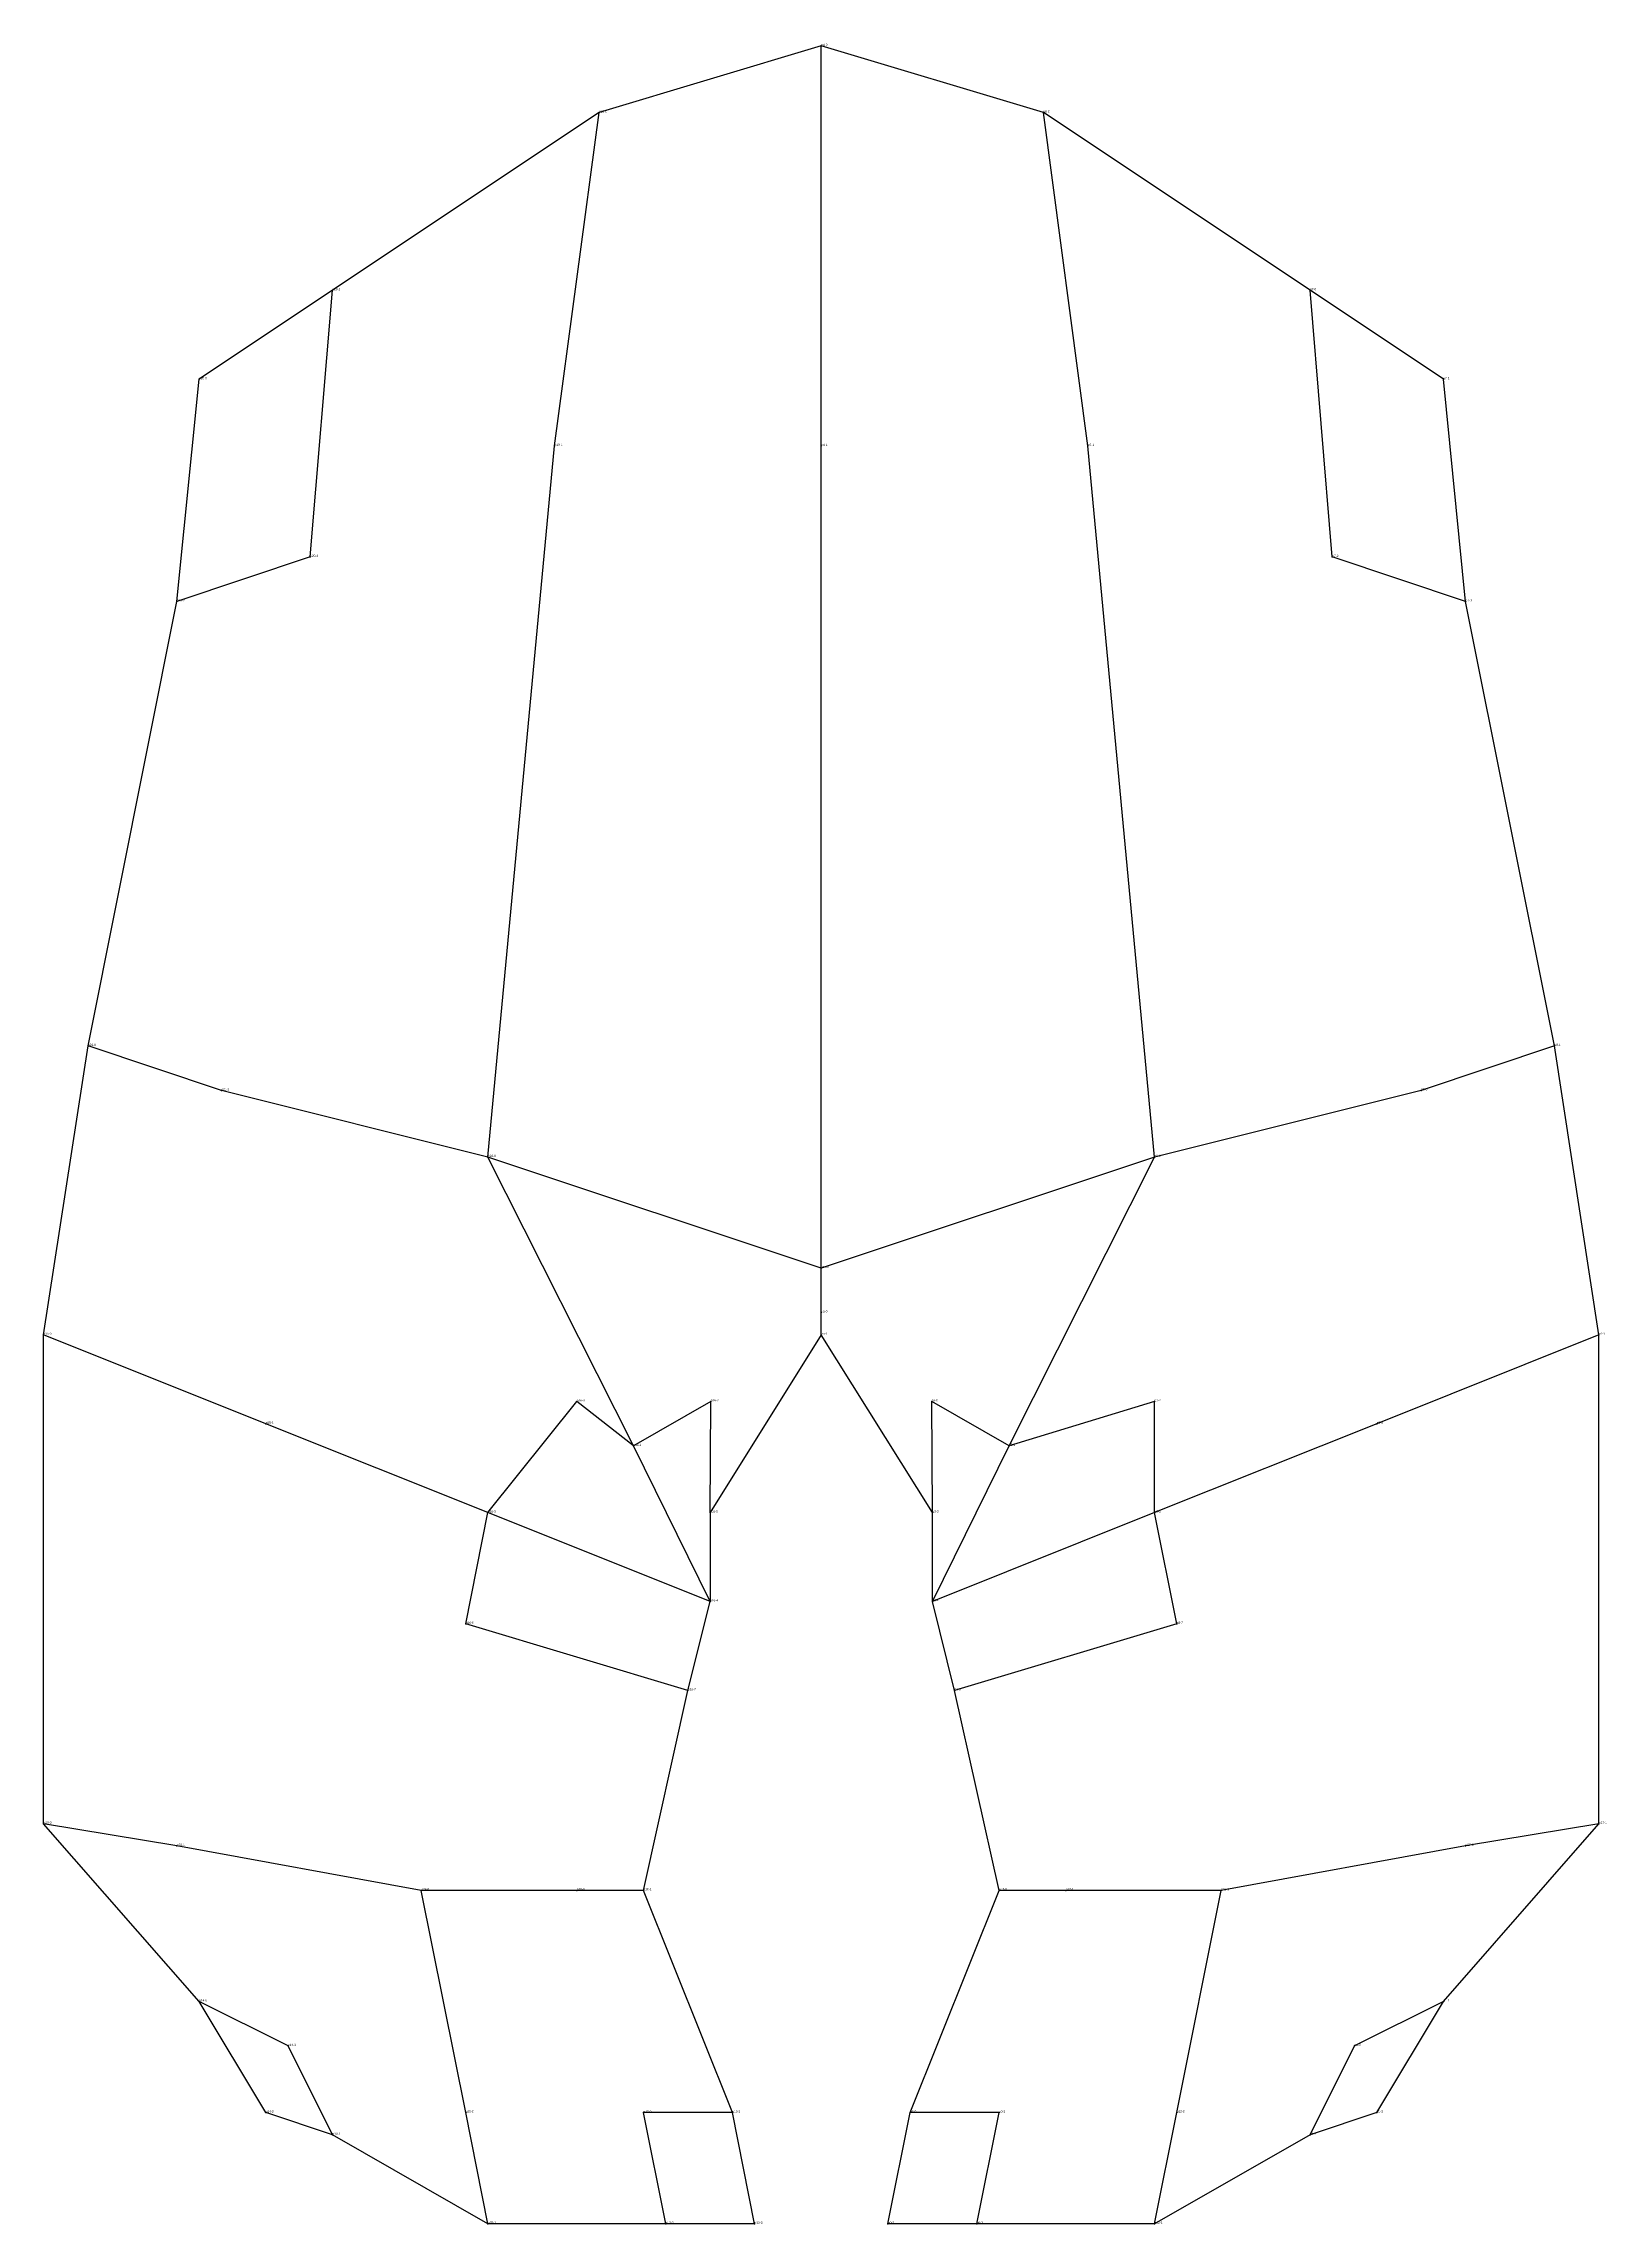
# Model space of a CAD drawing. Header units: metres. Extents: x -35 to 35.3, y -98 to 0.1.
import ezdxf

# ---------------------------------------------------------------- set-up
doc = ezdxf.new("R2010")
doc.units = ezdxf.units.M

msp = doc.modelspace()

# ---------------------------------------------------------------- linework, layer by layer
for p, q in [((0, 0), (-10, -3, -3)), ((0, -18, 3), (0, 0)), ((10, -3, -3), (0, 0)), ((-10, -3, -3), (-22, -11, -6)), ((-12, -18, 2), (-10, -3, -3)), ((12, -18, 2), (10, -3, -3)), ((22, -11, -6), (10, -3, -3)), ((-22, -11, -6), (-28, -15, -8)), ((-23, -23, -3), (-22, -11, -6)), ((28, -15, -8), (22, -11, -6)), ((23, -23, -3), (22, -11, -6)), ((-29, -25, -5), (-28, -15, -8)), ((29, -25, -5), (28, -15, -8)), ((-15, -50, 10), (-12, -18, 2)), ((0, -55, 10), (0, -18, 3)), ((15, -50, 10), (12, -18, 2)), ((-23, -23, -3), (-29, -25, -5)), ((29, -25, -5), (23, -23, -3)), ((-33, -45), (-29, -25, -5)), ((33, -45), (29, -25, -5)), ((-35, -58), (-33, -45)), ((-27, -47, 3), (-33, -45)), ((33, -45), (27, -47, 3)), ((35, -58), (33, -45)), ((-15, -50, 10), (-27, -47, 3)), ((27, -47, 3), (15, -50, 10)), ((0, -55, 10), (-15, -50, 10)), ((-8.453, -63, 3), (-15, -50, 10)), ((15, -50, 10), (0, -55, 10)), ((8.453, -63, 3), (15, -50, 10)), ((0, -57), (0, -55, 10)), ((0, -58, -1.044), (0, -57)), ((-25, -62), (-35, -58)), ((-35, -80), (-35, -58)), ((0, -58, -1.044), (-5.006, -66, 1.896)), ((5.006, -66, 1.896), (0, -58, -1.044)), ((35, -58), (25, -62)), ((35, -80), (35, -58)), ((-15, -66), (-11, -61, 2)), ((-8.453, -63, 3), (-11, -61, 2)), ((-4.973, -61, 2), (-8.453, -63, 3)), ((-5.006, -66, 1.896), (-4.973, -61, 2)), ((8.453, -63, 3), (4.973, -61, 2)), ((5.006, -66, 1.896), (4.973, -61, 2)), ((15, -61, 2), (8.453, -63, 3)), ((15, -66), (15, -61, 2)), ((-15, -66), (-25, -62)), ((25, -62), (15, -66)), ((-5, -70), (-8.453, -63, 3)), ((5, -70), (8.453, -63, 3)), ((-16, -71, -1), (-15, -66)), ((-5, -70), (-15, -66)), ((-5.006, -66, 1.896), (-5, -70)), ((5, -70), (5.006, -66, 1.896)), ((15, -66), (5, -70)), ((16, -71, -1), (15, -66)), ((-6, -74, -2), (-5, -70)), ((6, -74, -2), (5, -70)), ((-6, -74, -2), (-16, -71, -1)), ((16, -71, -1), (6, -74, -2)), ((-8, -83, -5), (-6, -74, -2)), ((8, -83, -5), (6, -74, -2)), ((-28, -88, -5), (-35, -80)), ((-29, -81, -2), (-35, -80)), ((28, -88, -5), (35, -80)), ((35, -80), (29, -81, -2)), ((-18, -83, -5), (-29, -81, -2)), ((29, -81, -2), (18, -83, -5)), ((-11, -83, -5), (-18, -83, -5)), ((-16, -93, -8), (-18, -83, -5)), ((-8, -83, -5), (-11, -83, -5)), ((-4, -93, -5), (-8, -83, -5)), ((4, -93, -5), (8, -83, -5)), ((11, -83, -5), (8, -83, -5)), ((18, -83, -5), (11, -83, -5)), ((16, -93, -8), (18, -83, -5)), ((-24, -90, -6), (-28, -88, -5)), ((-25, -93, -8), (-28, -88, -5)), ((28, -88, -5), (24, -90, -6)), ((25, -93, -8), (28, -88, -5)), ((-22, -94, -8), (-24, -90, -6)), ((22, -94, -8), (24, -90, -6)), ((-22, -94, -8), (-25, -93, -8)), ((-15, -98, -10), (-16, -93, -8)), ((-4, -93, -5), (-8, -93, -6)), ((-7, -98, -7), (-8, -93, -6)), ((-3, -98, -5), (-4, -93, -5)), ((3, -98, -5), (4, -93, -5)), ((8, -93, -6), (4, -93, -5)), ((7, -98, -7), (8, -93, -6)), ((15, -98, -10), (16, -93, -8)), ((25, -93, -8), (22, -94, -8)), ((-15, -98, -10), (-22, -94, -8)), ((22, -94, -8), (15, -98, -10)), ((-7, -98, -7), (-15, -98, -10)), ((-3, -98, -5), (-7, -98, -7)), ((7, -98, -7), (3, -98, -5)), ((15, -98, -10), (7, -98, -7))]:
    msp.add_line(p, q)
for p in [(0, 0), (-10, -3, -3), (10, -3, -3), (-22, -11, -6), (22, -11, -6), (-28, -15, -8), (28, -15, -8), (-12, -18, 2), (0, -18, 3), (12, -18, 2), (-23, -23, -3), (23, -23, -3), (-29, -25, -5), (29, -25, -5), (-33, -45), (33, -45), (-27, -47, 3), (27, -47, 3), (-15, -50, 10), (15, -50, 10), (0, -55, 10), (0, -57), (-35, -58), (0, -58, -1.044), (35, -58), (-11, -61, 2), (-4.973, -61, 2), (4.973, -61, 2), (15, -61, 2), (-25, -62), (25, -62), (-8.453, -63, 3), (8.453, -63, 3), (-15, -66), (-5.006, -66, 1.896), (5.006, -66, 1.896), (15, -66), (-5, -70), (5, -70), (-16, -71, -1), (16, -71, -1), (-6, -74, -2), (6, -74, -2), (-35, -80), (35, -80), (-29, -81, -2), (29, -81, -2), (-18, -83, -5), (-11, -83, -5), (-8, -83, -5), (8, -83, -5), (11, -83, -5), (18, -83, -5), (-28, -88, -5), (28, -88, -5), (-24, -90, -6), (24, -90, -6), (-25, -93, -8), (-16, -93, -8), (-8, -93, -6), (-4, -93, -5), (4, -93, -5), (8, -93, -6), (16, -93, -8), (25, -93, -8), (-22, -94, -8), (22, -94, -8), (-15, -98, -10), (-7, -98, -7), (-3, -98, -5), (3, -98, -5), (7, -98, -7), (15, -98, -10)]:
    msp.add_point(p)

# ---------------------------------------------------------------- texts
for s, p in [('p4-0', (0, 0)), ('p19-0', (-10, -3, -3)), ('p6-0', (10, -3, -3)), ('p20-1', (-22, -11, -6)), ('p7-0', (22, -11, -6)), ('p20-0', (-28, -15, -8)), ('p7-1', (28, -15, -8)), ('p19-1', (-12, -18, 2)), ('p4-1', (0, -18, 3)), ('p6-1', (12, -18, 2)), ('p20-3', (-23, -23, -3)), ('p7-2', (23, -23, -3)), ('p20-2', (-29, -25, -5)), ('p7-3', (29, -25, -5)), ('p21-0', (-33, -45)), ('p8-1', (33, -45)), ('p21-1', (-27, -47, 3)), ('p8-0', (27, -47, 3)), ('p22-0', (-15, -50, 10)), ('p9-0', (15, -50, 10)), ('p10-0', (0, -55, 10)), ('p5-0', (0, -57)), ('p15-0', (-35, -58)), ('p5-1', (0, -58, -1.044)), ('p2-1', (35, -58)), ('p16-0', (-11, -61, 2)), ('p16-2', (-4.973, -61, 2)), ('p3-0', (4.973, -61, 2)), ('p3-2', (15, -61, 2)), ('p15-1', (-25, -62)), ('p2-0', (25, -62)), ('p16-1', (-8.453, -63, 3)), ('p3-1', (8.453, -63, 3)), ('p16-3', (-15, -66)), ('p16-5', (-5.006, -66, 1.896)), ('p3-3', (5.006, -66, 1.896)), ('p3-5', (15, -66)), ('p16-4', (-5, -70)), ('p3-4', (5, -70)), ('p16-6', (-16, -71, -1)), ('p3-7', (16, -71, -1)), ('p16-7', (-6, -74, -2)), ('p3-6', (6, -74, -2)), ('p28-0', (-35, -80)), ('p27-1', (35, -80)), ('p28-1', (-29, -81, -2)), ('p27-0', (29, -81, -2)), ('p26-0', (-18, -83, -5)), ('p18-0', (-11, -83, -5)), ('p18-1', (-8, -83, -5)), ('p17-0', (8, -83, -5)), ('p17-1', (11, -83, -5)), ('p23-0', (18, -83, -5)), ('p14-0', (-28, -88, -5)), ('p1-1', (28, -88, -5)), ('p14-1', (-24, -90, -6)), ('p1-0', (24, -90, -6)), ('p14-2', (-25, -93, -8)), ('p25-0', (-16, -93, -8)), ('p13-0', (-8, -93, -6)), ('p13-1', (-4, -93, -5)), ('p0-0', (4, -93, -5)), ('p0-1', (8, -93, -6)), ('p12-0', (16, -93, -8)), ('p1-3', (25, -93, -8)), ('p14-3', (-22, -94, -8)), ('p1-2', (22, -94, -8)), ('p25-1', (-15, -98, -10)), ('p13-2', (-7, -98, -7)), ('p13-3', (-3, -98, -5)), ('p0-2', (3, -98, -5)), ('p0-3', (7, -98, -7)), ('p12-1', (15, -98, -10))]:
    msp.add_text(s, height=0.1).set_placement(p)

doc.saveas('drawing.dxf')
